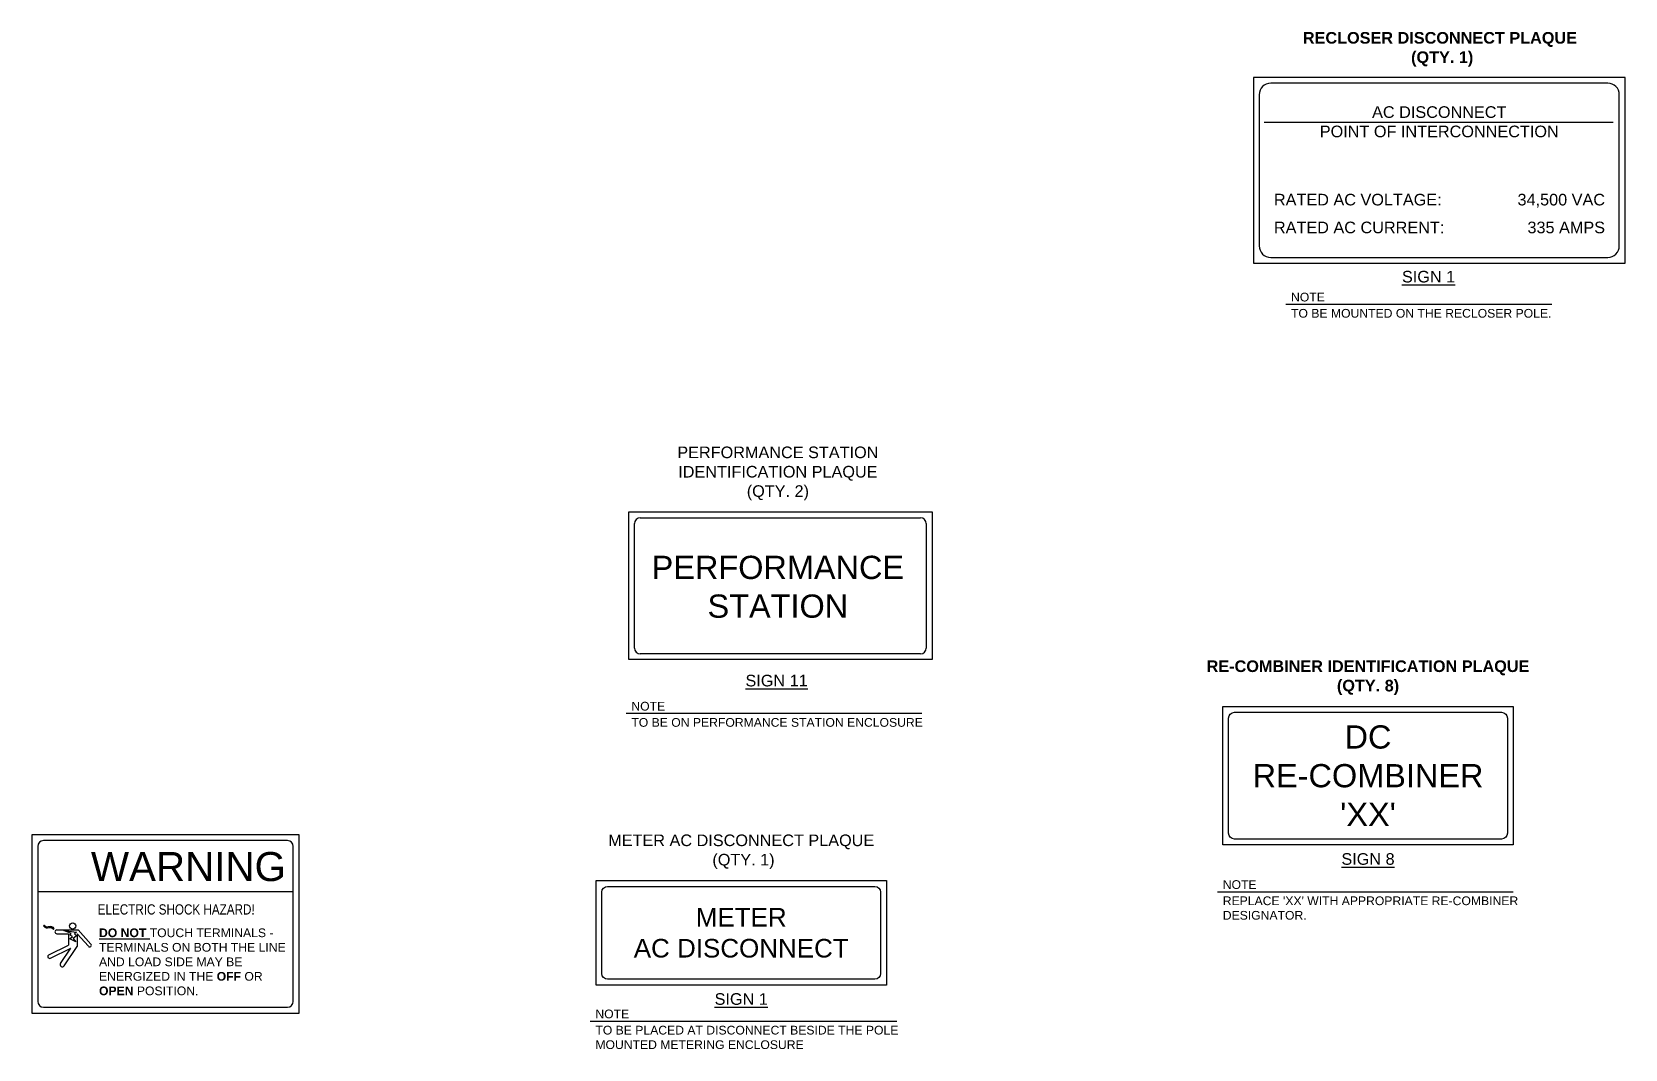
# Model space of a CAD drawing. Extents: x -1522 to 1718, y -48 to 1309.
# Drawn here: x 1666.15 to 1682.16, y 1291.11 to 1301.33 of the extents above; entities that cross this region are included whole.
import ezdxf
from ezdxf.enums import TextEntityAlignment as Align

# ---------------------------------------------------------------- set-up
doc = ezdxf.new("R2010")
doc.units = 0
doc.header["$MEASUREMENT"] = 0
doc.layers.add('E-DETL', color=7, linetype='Continuous')
doc.layers.add('G-ANNO-TEXT', color=1, linetype='Continuous')
doc.styles.add('SIGNAGE TEXT', font='arial.ttf', dxfattribs={"height": 0.09375})
doc.styles.get("Standard").update_dxf_attribs({"font": 'arial.ttf'})
doc.styles.add('Strata 1_8', font='arial.ttf', dxfattribs={"height": 0.125})
doc.styles.add('Strata 3_32', font='arial.ttf', dxfattribs={"height": 0.09375})

msp = doc.modelspace()

# ---------------------------------------------------------------- texts
for s, height, width, p, p2 in [('WARNING', 0.291848, 0.994441, (1666.74603, 1292.79541), (1668.70555, 1292.79541)), ('ELECTRIC SHOCK HAZARD!', 0.1028769, 0.816136, (1666.8141, 1292.4591), (1668.39127, 1292.4591))]:
    msp.add_text(s, height=height, dxfattribs=dict(width=width)).set_placement(p, p2, align=Align.FIT)
at = {"insert": (1666.82705, 1292.31935), "char_height": 0.08755433, "attachment_point": 1, "style": 'SIGNAGE TEXT'}
msp.add_mtext_dynamic_manual_height_columns('{\\fArial CE|b1|i0|c238|p34;\\LDO NOT\\fArial CE|b0|i0|c238|p34;\\l TOUCH TERMINALS -\\PTERMINALS ON BOTH THE LINE AND LOAD SIDE MAY BE ENERGIZED IN THE \\fArial CE|b1|i0|c0|p34;OFF\\fArial CE|b0|i0|c238|p34; OR \\fArial CE|b1|i0|c0|p34;OPEN \\fArial CE|b0|i0|c238|p34;POSITION.}', width=2.0072852, gutter_width=0.43777, heights=[0], dxfattribs=at)
at = {"layer": 'G-ANNO-TEXT'}
for s, p in [('RATED AC VOLTAGE:', (1678.63277, 1299.64478)), ('RATED AC CURRENT:', (1678.63277, 1299.36517))]:
    msp.add_text(s, height=0.1167391, dxfattribs=at).set_placement(p, align=Align.MIDDLE_LEFT)
for s, p in [('34,500 VAC', (1681.95984, 1299.64478)), ('335 AMPS', (1681.95984, 1299.36517))]:
    msp.add_text(s, height=0.116739, dxfattribs=at).set_placement(p, align=Align.MIDDLE_RIGHT)
at = {"layer": 'G-ANNO-TEXT', "lineweight": 30, "style": 'Strata 1_8'}
for s, p in [('%%USIGN 1', (1680.18672, 1298.92908)), ('%%USIGN 11', (1673.63548, 1294.86885)), ('%%USIGN 8', (1679.57814, 1293.07594)), ('%%USIGN 1', (1673.28016, 1291.66851))]:
    msp.add_text(s, height=0.116739, dxfattribs=at).set_placement(p, align=Align.TOP_CENTER)
at = {"layer": 'G-ANNO-TEXT'}
for s, width, insert, char_height, attachment_point, style in [('{\\fArial|b1|i0|c0|p34;RECLOSER DISCONNECT PLAQUE\\P (QTY. 1)}', 3.7839333, (1680.30078, 1300.98292), 0.1167391, 8, 'Strata 1_8'), ('NOTE', 2.04462, (1678.80471, 1298.70892), 0.087554, 1, 'Strata 3_32'), ('TO BE MOUNTED ON THE RECLOSER POLE.', 3.2029386, (1678.80471, 1298.54601), 0.0875543, 1, 'Strata 3_32'), ('PERFORMANCE STATION\\PIDENTIFICATION PLAQUE\\P(QTY. 2)', 3.7839333, (1673.64834, 1296.62191), 0.1167391, 8, 'Strata 1_8'), ('{\\fArial|b1|i0|c0|p34;RE-COMBINER IDENTIFICATION PLAQUE\\P(QTY. 8)}', 3.7839333, (1679.57814, 1294.66681), 0.1167391, 8, 'Strata 1_8'), ('NOTE', 2.04462, (1672.17624, 1294.59688), 0.087554, 1, 'Strata 3_32'), ('TO BE ON PERFORMANCE STATION ENCLOSURE', 2.9184777, (1672.17624, 1294.43397), 0.0875543, 1, 'Strata 3_32'), ('METER AC DISCONNECT PLAQUE\\P (QTY. 1)', 3.7839333, (1673.28016, 1292.91703), 0.1167391, 8, 'Strata 1_8'), ('NOTE', 2.04462, (1678.1189, 1292.80397), 0.087554, 1, 'Strata 3_32'), ("REPLACE 'XX' WITH APPROPRIATE RE-COMBINER DESIGNATOR. ", 3.058608, (1678.1189, 1292.64106), 0.0875543, 1, 'Strata 3_32'), ('NOTE', 2.04462, (1671.81467, 1291.50373), 0.087554, 1, 'Strata 3_32'), ('TO BE PLACED AT DISCONNECT BESIDE THE POLE MOUNTED METERING ENCLOSURE', 3.2029386, (1671.81467, 1291.34082), 0.0875543, 1, 'Strata 3_32')]:
    msp.add_mtext_dynamic_manual_height_columns(s, width=width, gutter_width=0.43777, heights=[0], dxfattribs=dict(at, insert=insert, char_height=char_height, attachment_point=attachment_point, style=style))
at = {"layer": 'G-ANNO-TEXT', "attachment_point": 5}
for s, width, insert, char_height in [('AC DISCONNECT\\PPOINT OF INTERCONNECTION', 3.533122, (1680.29395, 1300.42678), 0.1167391), ('PERFORMANCE STATION', 2.7488697, (1673.64834, 1295.7521), 0.2334782), ('METER \\PAC DISCONNECT', 2.7488697, (1673.28016, 1292.27496), 0.1867826)]:
    msp.add_mtext_dynamic_manual_height_columns(s, width=width, gutter_width=0.43777, heights=[0], dxfattribs=dict(at, insert=insert, char_height=char_height))
at = {"layer": 'G-ANNO-TEXT', "insert": (1679.57814, 1293.85486), "char_height": 0.2334782, "width": 2.6142612, "attachment_point": 5}
msp.add_mtext("DC RE-COMBINER 'XX'", dxfattribs=at)

# ---------------------------------------------------------------- linework, layer by layer
for p, q in [((1666.21073, 1292.68967), (1668.77914, 1292.68967)), ((1666.40231, 1292.30442), (1666.61909, 1292.30442)), ((1666.4744, 1292.29789), (1666.59953, 1292.28113)), ((1666.5485, 1292.26855), (1666.4744, 1292.29789)), ((1666.59953, 1292.28113), (1666.57925, 1292.26646)), ((1666.7461, 1292.16282), (1666.61909, 1292.30442)), ((1666.32251, 1292.05313), (1666.52112, 1292.15068)), ((1666.33883, 1292.0199), (1666.54544, 1292.12138)), ((1666.40231, 1292.26672), (1666.52112, 1292.26672)), ((1666.44032, 1291.96808), (1666.54544, 1292.12138)), ((1666.47559, 1291.9439), (1666.60804, 1292.13706)), ((1666.52112, 1292.26672), (1666.52112, 1292.15068)), ((1666.53242, 1292.21337), (1666.56038, 1292.23922)), ((1666.59533, 1292.18403), (1666.53242, 1292.21337)), ((1666.53871, 1292.25109), (1666.5485, 1292.26855)), ((1666.56038, 1292.23922), (1666.53871, 1292.25109)), ((1666.60022, 1292.24411), (1666.56597, 1292.21686)), ((1666.56597, 1292.21686), (1666.59533, 1292.18403)), ((1666.57925, 1292.26646), (1666.60022, 1292.24411)), ((1666.72051, 1292.13986), (1666.60804, 1292.26526)), ((1666.60804, 1292.26526), (1666.60804, 1292.13706))]:
    msp.add_line(p, q)
msp.add_lwpolyline([(1668.83751, 1293.26108), (1666.15236, 1293.26108), (1666.15236, 1291.46918), (1668.83751, 1291.46918)], close=True)
msp.add_lwpolyline([(1668.72077, 1293.20271), (1666.2691, 1293.20271, 0.41421356), (1666.21073, 1293.14434), (1666.21073, 1291.58591, 0.41421356), (1666.2691, 1291.52754), (1668.72077, 1291.52754, 0.41421356), (1668.77914, 1291.58591), (1668.77914, 1293.14434, 0.41421356)], format="xyb", close=True)
for points in [[(1666.27175, 1292.34108, 0.34110318), (1666.32498, 1292.32884, -0.32264714), (1666.36318, 1292.31414, -0.32264714)], [(1666.28039, 1292.34817, 0.34812513), (1666.32107, 1292.33935, -0.32932832), (1666.37253, 1292.32025)]]:
    msp.add_lwpolyline(points, format="xyb")
msp.add_circle((1666.56318, 1292.34469), 0.03114)
for centre, radius, start, end in [((1666.27607, 1292.34462), 0.00559, 39.383546, 219.383546), ((1666.36786, 1292.31719), 0.00559, 213.180203, 33.180203), ((1666.40231, 1292.28557), 0.01885, 90, 270), ((1666.7333, 1292.15134), 0.01719, 221.888909, 41.888909), ((1666.33067, 1292.03652), 0.01851, 116.158062, 296.158062), ((1666.45795, 1291.95599), 0.02138, 145.561329, 325.561329)]:
    msp.add_arc(centre, radius, start, end)
at = {"layer": 'E-DETL'}
for p, q in [((1682.04021, 1300.42154), (1678.53326, 1300.42154)), ((1678.75263, 1298.5936), (1681.42535, 1298.5936)), ((1672.14956, 1296.50517), (1675.19742, 1296.50517)), ((1672.14956, 1295.02136), (1672.14956, 1296.50517)), ((1672.2663, 1296.4468), (1675.08068, 1296.4468)), ((1675.19742, 1296.50517), (1675.19742, 1295.02136)), ((1672.20793, 1295.1381), (1672.20793, 1296.38843)), ((1675.13905, 1296.38843), (1675.13905, 1295.1381)), ((1675.19742, 1295.02136), (1672.14956, 1295.02136)), ((1675.08068, 1295.07973), (1672.2663, 1295.07973)), ((1672.12417, 1294.48156), (1675.09472, 1294.48156)), ((1678.06682, 1292.68865), (1681.03737, 1292.68865)), ((1671.76259, 1291.38841), (1674.84522, 1291.38841))]:
    msp.add_line(p, q, dxfattribs=at)
for points in [[(1678.42612, 1300.87342), (1678.42612, 1299.0056), (1682.16177, 1299.0056), (1682.16177, 1300.87342)], [(1678.1189, 1294.55007), (1681.03737, 1294.55007), (1681.03737, 1293.15964), (1678.1189, 1293.15964)], [(1671.82092, 1292.80029), (1674.7394, 1292.80029), (1674.7394, 1291.74964), (1671.82092, 1291.74964)]]:
    msp.add_lwpolyline(points, close=True, dxfattribs=at)
for points in [[(1681.98666, 1300.81505), (1678.60123, 1300.81505, 0.41421356), (1678.48449, 1300.69831), (1678.48449, 1299.18071, 0.41421356), (1678.60123, 1299.06397), (1681.98666, 1299.06397, 0.41421356), (1682.1034, 1299.18071), (1682.1034, 1300.69831, 0.41421356)], [(1680.92063, 1293.21801), (1678.23564, 1293.21801, -0.41421356), (1678.17727, 1293.27638), (1678.17727, 1294.43333, -0.41421356), (1678.23564, 1294.4917), (1680.92063, 1294.4917, -0.41421356), (1680.979, 1294.43333), (1680.979, 1293.27638, -0.41421356)], [(1671.93766, 1292.74192), (1674.62266, 1292.74192, -0.41421356), (1674.68103, 1292.68355), (1674.68103, 1291.86638, -0.41421356), (1674.62266, 1291.80801), (1671.93766, 1291.80801, -0.41421356), (1671.87929, 1291.86638), (1671.87929, 1292.68355, -0.41421356)]]:
    msp.add_lwpolyline(points, format="xyb", close=True, dxfattribs=at)
for centre, start, end in [((1672.2663, 1296.38843), 90, 180), ((1675.08068, 1296.38843), 0, 90), ((1672.2663, 1295.1381), 180, 270), ((1675.08068, 1295.1381), 270, 0)]:
    msp.add_arc(centre, 0.05837, start, end, dxfattribs=at)

msp.set_redraw_order([(e.dxf.handle, doc.entitydb.next_handle()) for e in msp.query("TEXT MTEXT ATTDEF DIMENSION ARC_DIMENSION")])  # texts and dimensions are drawn at this point

doc.saveas('drawing.dxf')
